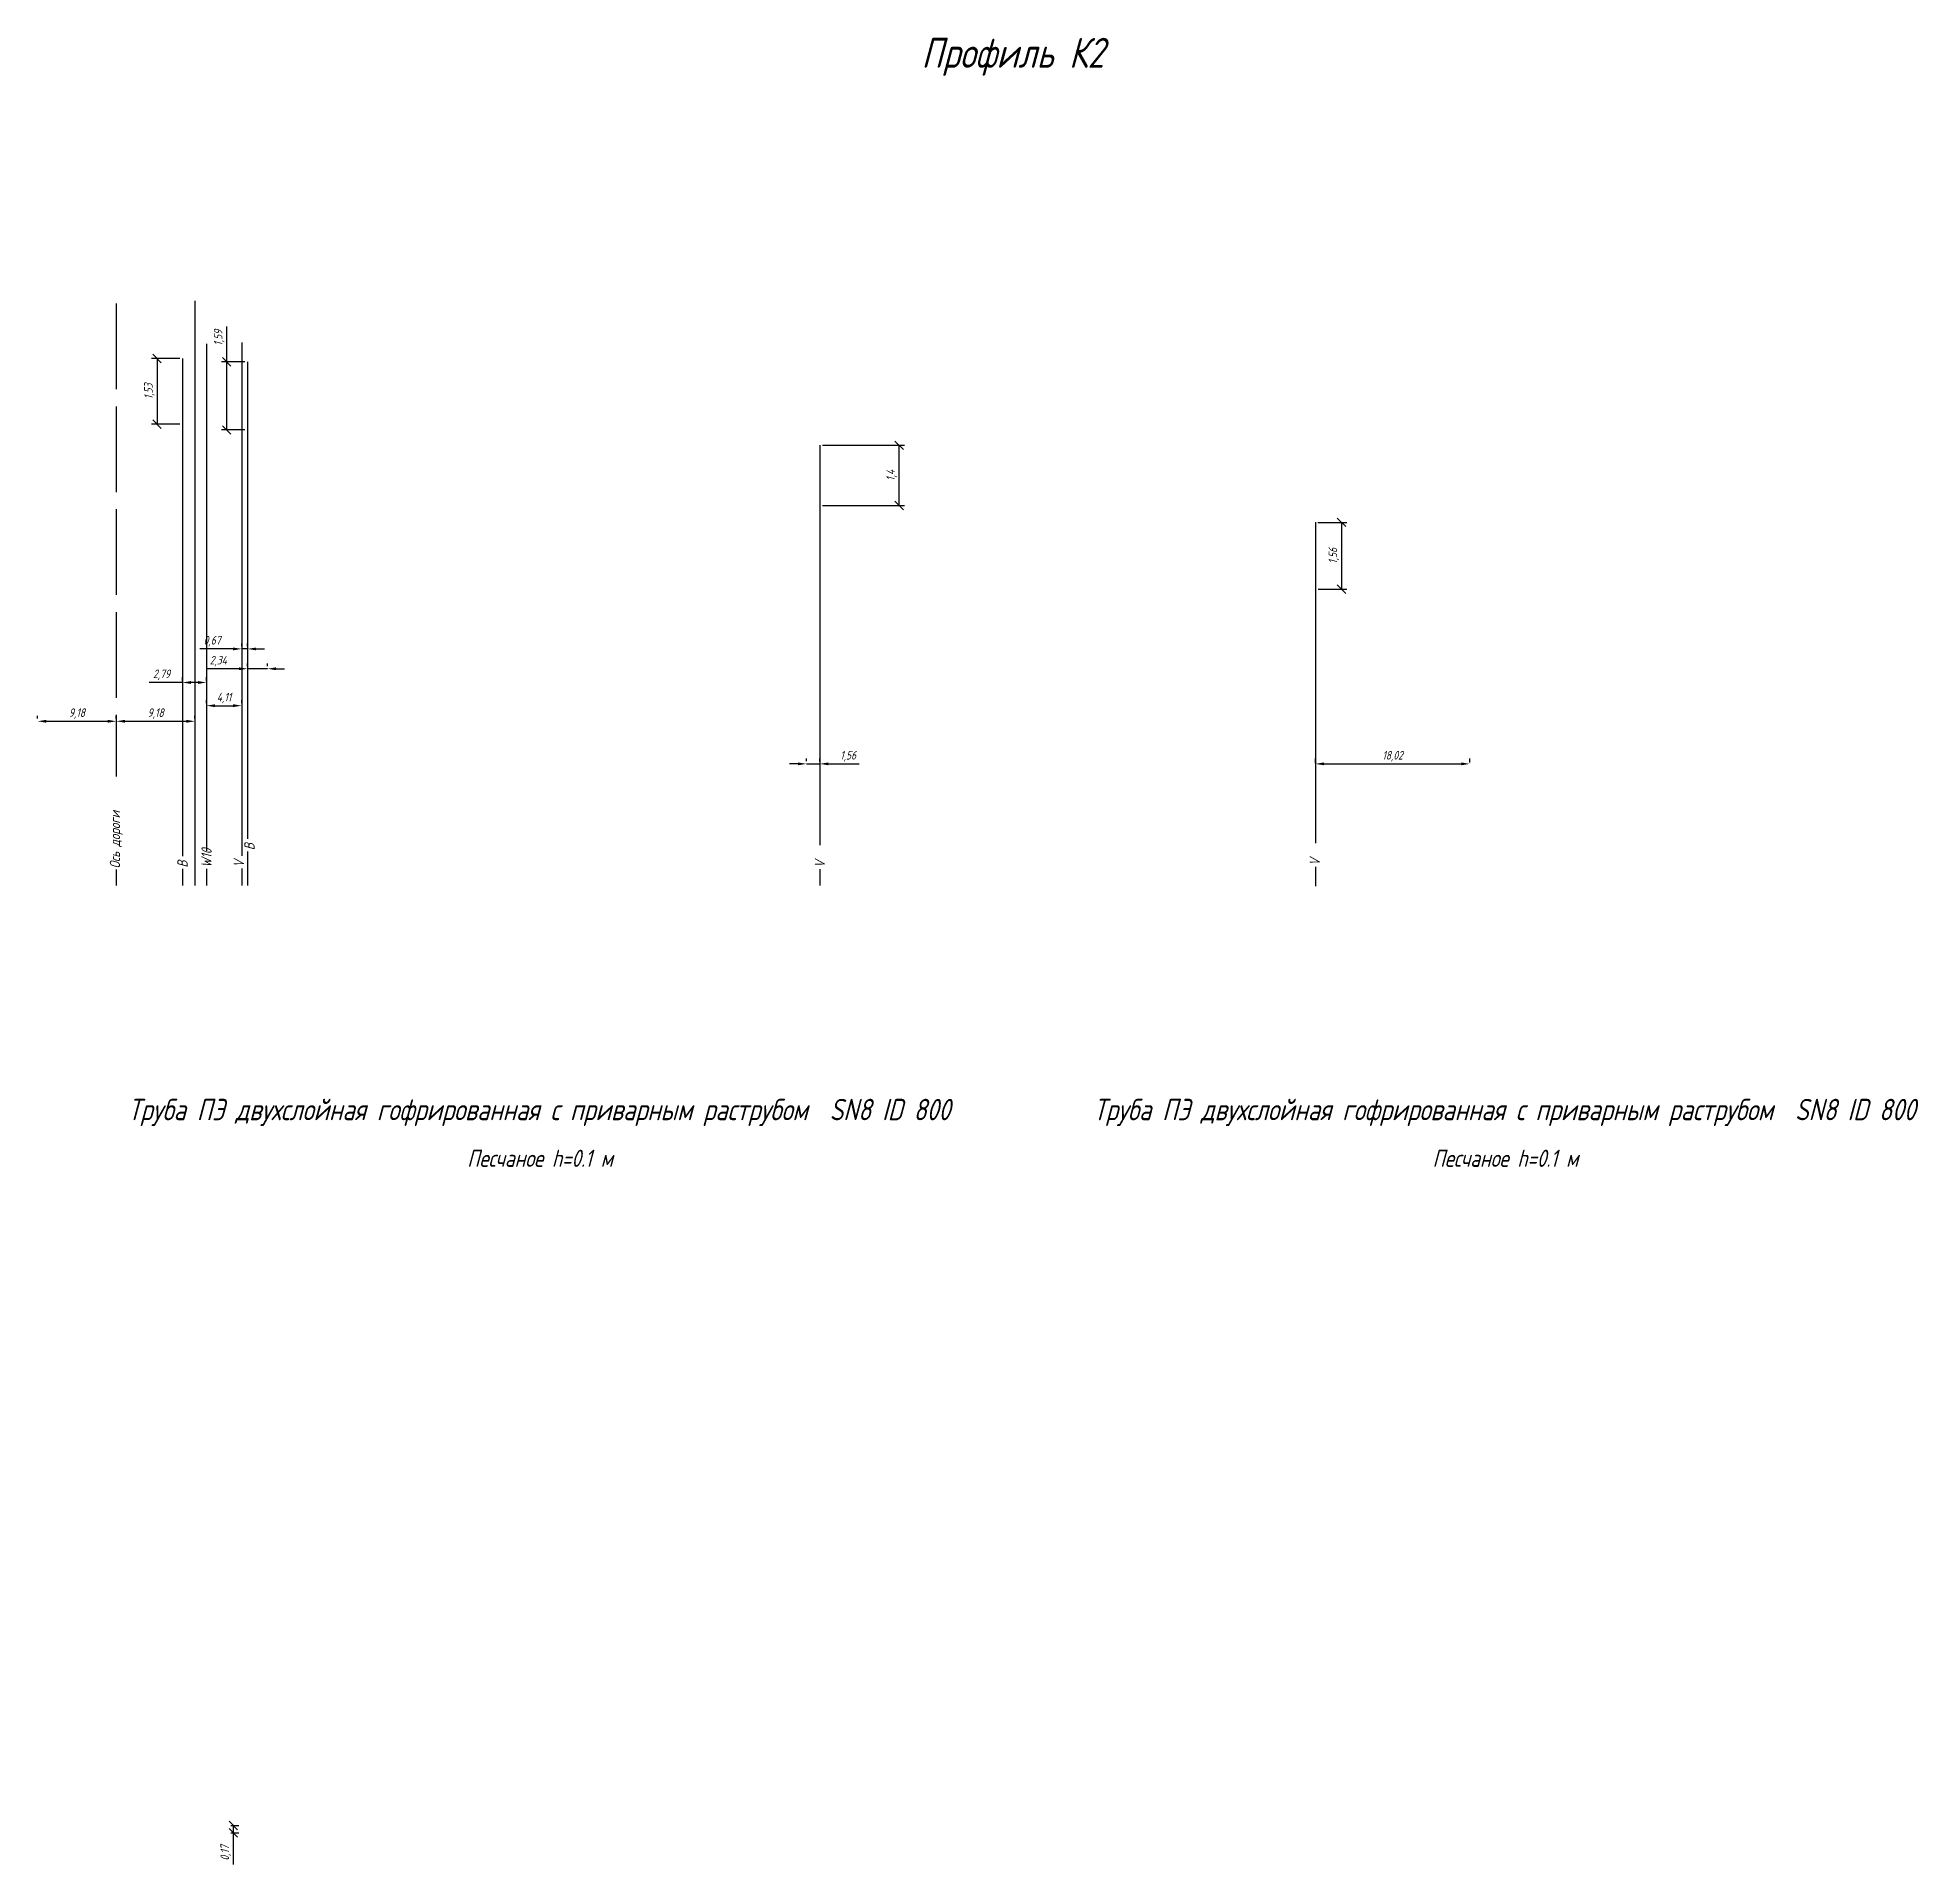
# Model space of a CAD drawing. Header units: metres. Extents: x 1687 to 3282, y 1191 to 1671.
# Drawn here: x 2600 to 2819.4, y 1457.5 to 1670.7 of the extents above; entities that cross this region are included whole.
import ezdxf

# ---------------------------------------------------------------- set-up
doc = ezdxf.new("R2010")
doc.units = ezdxf.units.M
doc.linetypes.add('COMMUN', pattern=[6, 5, -1])
doc.layers.add('Текст_свой', color=7, linetype='Continuous')
doc.styles.get("Standard").update_dxf_attribs({"font": 'GOST_0.TTF', "oblique": 15})
doc.dimstyles.new('ISO-25', dxfattribs={"dimtxt": 2.5, "dimasz": 2.5, "dimexe": 1.25, "dimexo": 0.625, "dimtad": 1, "dimtxsty": 'Standard', "dimcen": 2.5, "dimadec": 0, "dimazin": 0, "dimtfac": 1, "dimtmove": 0, "dimatfit": 3, "dimfxl": 1, "dimarcsym": 0})

msp = doc.modelspace()

# ---------------------------------------------------------------- texts
at = {"layer": 'Текст_свой', "attachment_point": 5}
for s, insert, char_height in [('Профиль К2', (2713.748, 1668.41), 3.5), ('Труба ПЭ двухслойная гофрированная с приварным раструбом  SN8 ID 800 ', (2658.493, 1545.222), 2.5), ('Труба ПЭ двухслойная гофрированная с приварным раструбом  SN8 ID 800 ', (2771.144, 1545.222), 2.5), ('Песчаное h=0.1 м', (2658.592, 1539.872), 2), ('Песчаное h=0.1 м', (2771.243, 1539.872), 2)]:
    msp.add_mtext_dynamic_manual_height_columns(s, width=250.73345, gutter_width=12.5, heights=[0], dxfattribs=dict(at, insert=insert, char_height=char_height))

# ---------------------------------------------------------------- blocks, each defined once
blk = doc.blocks.new('_Oblique')
at = {"color": 0, "linetype": 'ByBlock', "lineweight": -2}
blk.add_line((-0.5, -0.5), (0.5, 0.5), dxfattribs=at)
blk = doc.blocks.new('*D105')
at = {"color": 0, "lineweight": -2, "transparency": 16777216}
for p, q in [((2749.37, 1614.09), (2752.74, 1614.09)), ((2752.12, 1614.09), (2752.12, 1606.28)), ((2749.38, 1606.28), (2752.74, 1606.28))]:
    blk.add_line(p, q, dxfattribs=at)
at = {"layer": 'Defpoints', "color": 0, "transparency": 16777216}
for p in [(2749.06, 1614.09), (2749.07, 1606.28), (2752.12, 1606.28)]:
    blk.add_point(p, dxfattribs=at)
at = {"color": 0, "lineweight": -2, "transparency": 16777216}
for p, rotation in [((2752.12, 1614.09), 90), ((2752.12, 1606.28), 270)]:
    blk.add_blockref('_Oblique', p, dxfattribs=dict(at, rotation=rotation))
at = {"color": 0, "lineweight": 5, "transparency": 16777216, "insert": (2751.23, 1610.18), "char_height": 1, "attachment_point": 5, "rotation": 90}
blk.add_mtext('1,56', dxfattribs=at)
blk = doc.blocks.new('*D106')
at = {"color": 0, "lineweight": -2, "transparency": 16777216}
for p, q in [((2691.56, 1623.08), (2701.13, 1623.08)), ((2700.51, 1616.06), (2700.51, 1623.08)), ((2691.56, 1616.06), (2701.13, 1616.06))]:
    blk.add_line(p, q, dxfattribs=at)
at = {"layer": 'Defpoints', "color": 0, "transparency": 16777216}
for p in [(2691.24, 1623.08), (2700.51, 1623.08), (2691.24, 1616.06)]:
    blk.add_point(p, dxfattribs=at)
at = {"color": 0, "lineweight": -2, "transparency": 16777216}
for p, rotation in [((2700.51, 1623.08), 90), ((2700.51, 1616.06), 270)]:
    blk.add_blockref('_Oblique', p, dxfattribs=dict(at, rotation=rotation))
at = {"color": 0, "lineweight": 5, "transparency": 16777216, "insert": (2699.62, 1619.57), "char_height": 1, "attachment_point": 5, "rotation": 90}
blk.add_mtext('1,4', dxfattribs=at)
blk = doc.blocks.new('*D107')
at = {"color": 0, "lineweight": -2, "transparency": 16777216}
for p, q in [((2622.03, 1632.83), (2622.03, 1636.93)), ((2624.16, 1632.83), (2621.41, 1632.83)), ((2622.03, 1624.87), (2622.03, 1632.83)), ((2624.14, 1624.87), (2621.41, 1624.87))]:
    blk.add_line(p, q, dxfattribs=at)
at = {"layer": 'Defpoints', "color": 0, "transparency": 16777216}
for p in [(2624.47, 1632.83), (2622.03, 1624.87), (2624.46, 1624.87)]:
    blk.add_point(p, dxfattribs=at)
at = {"color": 0, "lineweight": -2, "transparency": 16777216}
for p, rotation in [((2622.03, 1632.83), 90), ((2622.03, 1624.87), 270)]:
    blk.add_blockref('_Oblique', p, dxfattribs=dict(at, rotation=rotation))
at = {"color": 0, "lineweight": 5, "transparency": 16777216, "insert": (2621.15, 1635.63), "char_height": 1, "attachment_point": 5, "rotation": 90}
blk.add_mtext('1,59', dxfattribs=at)
blk = doc.blocks.new('*D108')
at = {"color": 0, "lineweight": -2, "transparency": 16777216}
for p, q in [((2616.55, 1633.21), (2613.27, 1633.21)), ((2613.9, 1633.21), (2613.9, 1625.55)), ((2616.56, 1625.55), (2613.27, 1625.55))]:
    blk.add_line(p, q, dxfattribs=at)
at = {"layer": 'Defpoints', "color": 0, "transparency": 16777216}
for p in [(2616.87, 1633.21), (2613.9, 1625.55), (2616.87, 1625.55)]:
    blk.add_point(p, dxfattribs=at)
at = {"color": 0, "lineweight": -2, "transparency": 16777216}
for p, rotation in [((2613.9, 1633.21), 90), ((2613.9, 1625.55), 270)]:
    blk.add_blockref('_Oblique', p, dxfattribs=dict(at, rotation=rotation))
at = {"color": 0, "lineweight": 5, "transparency": 16777216, "insert": (2613.01, 1629.38), "char_height": 1, "attachment_point": 5, "rotation": 90}
blk.add_mtext('1,53', dxfattribs=at)
blk = doc.blocks.new('*D128')
at = {"color": 0, "lineweight": -2, "transparency": 16777216}
for p, q in [((2599.97, 1591.19), (2599.97, 1591.5)), ((2609.15, 1591.19), (2609.15, 1591.5)), ((2600.97, 1590.87), (2608.15, 1590.87))]:
    blk.add_line(p, q, dxfattribs=at)
at = {"color": 0, "transparency": 16777216}
for points in [[(2600.97, 1591.04), (2600.97, 1590.71), (2599.97, 1590.87)], [(2608.15, 1591.04), (2608.15, 1590.71), (2609.15, 1590.87)]]:
    blk.add_solid(points, dxfattribs=at)
at = {"layer": 'Defpoints', "color": 0, "transparency": 16777216}
for p in [(2599.97, 1590.87), (2609.15, 1590.87), (2609.15, 1590.87)]:
    blk.add_point(p, dxfattribs=at)
at = {"color": 0, "lineweight": 5, "transparency": 16777216, "insert": (2604.56, 1591.76), "char_height": 1, "attachment_point": 5}
blk.add_mtext('9,18', dxfattribs=at)
blk = doc.blocks.new('*D129')
at = {"color": 0, "lineweight": -2, "transparency": 16777216}
for p, q in [((2618.33, 1591.19), (2618.33, 1591.5)), ((2609.15, 1590.56), (2609.15, 1590.25)), ((2610.15, 1590.87), (2617.33, 1590.87))]:
    blk.add_line(p, q, dxfattribs=at)
at = {"color": 0, "transparency": 16777216}
for points in [[(2610.15, 1591.04), (2610.15, 1590.71), (2609.15, 1590.87)], [(2617.33, 1591.04), (2617.33, 1590.71), (2618.33, 1590.87)]]:
    blk.add_solid(points, dxfattribs=at)
at = {"layer": 'Defpoints', "color": 0, "transparency": 16777216}
for p in [(2609.15, 1590.87), (2618.33, 1590.87), (2618.33, 1590.87)]:
    blk.add_point(p, dxfattribs=at)
at = {"color": 0, "lineweight": 5, "transparency": 16777216, "insert": (2613.74, 1591.76), "char_height": 1, "attachment_point": 5}
blk.add_mtext('9,18', dxfattribs=at)
blk = doc.blocks.new('*D150')
at = {"color": 0, "lineweight": -2, "transparency": 16777216}
for p, q in [((2749.07, 1585.99), (2749.07, 1586.53)), ((2750.07, 1585.9), (2766.09, 1585.9)), ((2767.09, 1586.07), (2767.09, 1586.53))]:
    blk.add_line(p, q, dxfattribs=at)
at = {"color": 0, "transparency": 16777216}
for points in [[(2750.07, 1586.07), (2750.07, 1585.74), (2749.07, 1585.9)], [(2766.09, 1586.07), (2766.09, 1585.74), (2767.09, 1585.9)]]:
    blk.add_solid(points, dxfattribs=at)
at = {"layer": 'Defpoints', "color": 0, "transparency": 16777216}
for p in [(2749.07, 1585.68), (2767.09, 1585.9), (2767.09, 1585.76)]:
    blk.add_point(p, dxfattribs=at)
at = {"color": 0, "lineweight": 5, "transparency": 16777216, "insert": (2758.08, 1586.79), "char_height": 1, "attachment_point": 5}
blk.add_mtext('18,02', dxfattribs=at)
blk = doc.blocks.new('*D151')
at = {"color": 0, "lineweight": -2, "transparency": 16777216}
for p, q in [((2688.69, 1585.9), (2687.69, 1585.9)), ((2689.69, 1586.22), (2689.69, 1586.53)), ((2689.69, 1585.9), (2691.24, 1585.9)), ((2691.24, 1586.19), (2691.24, 1586.53)), ((2692.24, 1585.9), (2695.85, 1585.9))]:
    blk.add_line(p, q, dxfattribs=at)
at = {"color": 0, "transparency": 16777216}
for points in [[(2688.69, 1586.07), (2688.69, 1585.74), (2689.69, 1585.9)], [(2692.24, 1586.07), (2692.24, 1585.74), (2691.24, 1585.9)]]:
    blk.add_solid(points, dxfattribs=at)
at = {"layer": 'Defpoints', "color": 0, "transparency": 16777216}
for p in [(2689.69, 1585.9), (2691.24, 1585.9), (2691.24, 1585.87)]:
    blk.add_point(p, dxfattribs=at)
at = {"color": 0, "lineweight": 5, "transparency": 16777216, "insert": (2694.55, 1586.79), "char_height": 1, "attachment_point": 5}
blk.add_mtext('1,56', dxfattribs=at)
blk = doc.blocks.new('*D152')
at = {"color": 0, "lineweight": -2, "transparency": 16777216}
for p, q in [((2623.46, 1597), (2619.63, 1597)), ((2624.46, 1597.32), (2624.46, 1597.63)), ((2626.79, 1597), (2624.46, 1597)), ((2626.79, 1597.32), (2626.79, 1597.63)), ((2627.79, 1597), (2628.79, 1597))]:
    blk.add_line(p, q, dxfattribs=at)
at = {"color": 0, "transparency": 16777216}
for points in [[(2623.46, 1597.17), (2623.46, 1596.84), (2624.46, 1597)], [(2627.79, 1597.17), (2627.79, 1596.84), (2626.79, 1597)]]:
    blk.add_solid(points, dxfattribs=at)
at = {"layer": 'Defpoints', "color": 0, "transparency": 16777216}
for p in [(2624.46, 1597), (2624.46, 1597), (2626.79, 1597)]:
    blk.add_point(p, dxfattribs=at)
at = {"color": 0, "lineweight": 5, "transparency": 16777216, "insert": (2621.05, 1597.89), "char_height": 1, "attachment_point": 5}
blk.add_mtext('2,34', dxfattribs=at)
blk = doc.blocks.new('*D153')
at = {"color": 0, "lineweight": -2, "transparency": 16777216}
for p, q in [((2623.78, 1599.63), (2623.78, 1599.94)), ((2624.46, 1599.63), (2624.46, 1599.94)), ((2622.78, 1599.32), (2618.89, 1599.32)), ((2624.46, 1599.32), (2623.78, 1599.32)), ((2625.46, 1599.32), (2626.46, 1599.32))]:
    blk.add_line(p, q, dxfattribs=at)
at = {"color": 0, "transparency": 16777216}
for points in [[(2622.78, 1599.48), (2622.78, 1599.15), (2623.78, 1599.32)], [(2625.46, 1599.48), (2625.46, 1599.15), (2624.46, 1599.32)]]:
    blk.add_solid(points, dxfattribs=at)
at = {"layer": 'Defpoints', "color": 0, "transparency": 16777216}
for p in [(2623.78, 1599.32), (2623.78, 1599.32), (2624.46, 1599.32)]:
    blk.add_point(p, dxfattribs=at)
at = {"color": 0, "lineweight": 5, "transparency": 16777216, "insert": (2620.33, 1600.21), "char_height": 1, "attachment_point": 5}
blk.add_mtext('0,67', dxfattribs=at)
blk = doc.blocks.new('*D154')
at = {"color": 0, "lineweight": -2, "transparency": 16777216}
for p, q in [((2616.87, 1595.57), (2616.87, 1596.03)), ((2619.67, 1595.57), (2619.67, 1596.03)), ((2616.87, 1595.4), (2612.98, 1595.4)), ((2618.67, 1595.4), (2617.87, 1595.4))]:
    blk.add_line(p, q, dxfattribs=at)
at = {"color": 0, "transparency": 16777216}
for points in [[(2617.87, 1595.57), (2617.87, 1595.23), (2616.87, 1595.4)], [(2618.67, 1595.57), (2618.67, 1595.23), (2619.67, 1595.4)]]:
    blk.add_solid(points, dxfattribs=at)
at = {"layer": 'Defpoints', "color": 0, "transparency": 16777216}
for p in [(2616.87, 1595.4), (2616.87, 1595.26), (2619.67, 1595.26)]:
    blk.add_point(p, dxfattribs=at)
at = {"color": 0, "lineweight": 5, "transparency": 16777216, "insert": (2614.43, 1596.29), "char_height": 1, "attachment_point": 5}
blk.add_mtext('2,79', dxfattribs=at)
blk = doc.blocks.new('*D184')
at = {"color": 0, "lineweight": -2, "transparency": 16777216}
for p, q in [((2619.67, 1593), (2619.67, 1593.32)), ((2620.67, 1592.69), (2622.78, 1592.69)), ((2623.78, 1593), (2623.78, 1593.32))]:
    blk.add_line(p, q, dxfattribs=at)
at = {"color": 0, "transparency": 16777216}
for points in [[(2620.67, 1592.86), (2620.67, 1592.53), (2619.67, 1592.69)], [(2622.78, 1592.86), (2622.78, 1592.53), (2623.78, 1592.69)]]:
    blk.add_solid(points, dxfattribs=at)
at = {"layer": 'Defpoints', "color": 0, "transparency": 16777216}
for p in [(2619.67, 1592.69), (2623.78, 1592.69), (2623.78, 1592.69)]:
    blk.add_point(p, dxfattribs=at)
at = {"color": 0, "lineweight": 5, "transparency": 16777216, "insert": (2621.72, 1593.58), "char_height": 1, "attachment_point": 5}
blk.add_mtext('4,11', dxfattribs=at)
blk = doc.blocks.new('*D210')
at = {"color": 0, "lineweight": -2, "transparency": 16777216}
for p, q in [((2622.51, 1462), (2623.43, 1462)), ((2622.8, 1462), (2622.8, 1461.15)), ((2622.51, 1461.15), (2623.43, 1461.15)), ((2622.8, 1461.15), (2622.8, 1457.47))]:
    blk.add_line(p, q, dxfattribs=at)
at = {"layer": 'Defpoints', "color": 0, "transparency": 16777216}
for p in [(2622.2, 1462), (2622.2, 1461.15), (2622.8, 1461.15)]:
    blk.add_point(p, dxfattribs=at)
at = {"color": 0, "lineweight": -2, "transparency": 16777216}
for p, rotation in [((2622.8, 1462), 90), ((2622.8, 1461.15), 270)]:
    blk.add_blockref('_Oblique', p, dxfattribs=dict(at, rotation=rotation))
at = {"color": 0, "lineweight": 5, "transparency": 16777216, "insert": (2621.92, 1458.81), "char_height": 1, "attachment_point": 5, "rotation": 90}
blk.add_mtext('0,17', dxfattribs=at)

# ---------------------------------------------------------------- dimensions: what is measured, and where the dimension line sits
at = {"lineweight": 5}
dim = msp.add_linear_dim(base=(2622.035, 1624.867), p1=(2624.472, 1632.829), p2=(2624.456, 1624.867), angle=90, dimstyle='ISO-25', override={"dimscale": 0.5, "dimtxt": 2, "dimasz": 2, "dimlfac": 0.2, "dimblk1": 'Oblique', "dimblk2": 'Oblique', "dimsah": 1}, dxfattribs=at)
dim.commit()
dim.dimension.update_dxf_attribs({"geometry": '*D107', "text_midpoint": (2622.035, 1635.629), "dimtype": 160})
for base, p1, p2, picture, middle in [((2613.896, 1625.553), (2616.866, 1633.213), (2616.874, 1625.553), '*D108', (2613.009, 1629.383)), ((2700.505, 1623.084), (2691.245, 1616.062), (2691.245, 1623.084), '*D106', (2699.618, 1619.573)), ((2752.118, 1606.281), (2749.061, 1614.089), (2749.07, 1606.281), '*D105', (2751.23, 1610.185)), ((2622.805, 1461.151), (2622.197, 1461.999), (2622.199, 1461.151), '*D210', (2621.917, 1458.811))]:
    dim = msp.add_linear_dim(base=base, p1=p1, p2=p2, angle=90, dimstyle='ISO-25', override={"dimscale": 0.5, "dimtxt": 2, "dimasz": 2, "dimlfac": 0.2, "dimblk1": 'Oblique', "dimblk2": 'Oblique', "dimsah": 1}, dxfattribs=at)
    dim.commit()
    dim.dimension.update_dxf_attribs({"geometry": picture, "text_midpoint": middle})
for base, p1, p2, picture, middle in [((2623.782, 1599.318), (2624.456, 1599.318), (2623.782, 1599.318), '*D153', (2620.334, 1600.205)), ((2624.456, 1597.003), (2626.792, 1597.003), (2624.456, 1597.003), '*D152', (2621.045, 1597.89)), ((2616.874, 1595.4), (2619.668, 1595.257), (2616.874, 1595.257), '*D154', (2614.428, 1596.288)), ((2623.782, 1592.692), (2619.668, 1592.692), (2623.782, 1592.692), '*D184', (2621.725, 1593.579)), ((2609.147, 1590.875), (2599.967, 1590.875), (2609.147, 1590.875), '*D128', (2604.557, 1591.762)), ((2618.327, 1590.875), (2609.147, 1590.875), (2618.327, 1590.875), '*D129', (2613.737, 1591.762)), ((2691.245, 1585.903), (2689.687, 1585.903), (2691.245, 1585.874), '*D151', (2694.548, 1586.79)), ((2767.092, 1585.903), (2749.07, 1585.677), (2767.092, 1585.757), '*D150', (2758.081, 1586.79))]:
    dim = msp.add_linear_dim(base=base, p1=p1, p2=p2, dimstyle='ISO-25', override={"dimscale": 0.5, "dimtxt": 2, "dimasz": 2}, dxfattribs=at)
    dim.commit()
    dim.dimension.update_dxf_attribs({"geometry": picture, "text_midpoint": middle})

# ---------------------------------------------------------------- linework, layer by layer
at = {"linetype": 'COMMUN', "ltscale": 2}
msp.add_line((2609.147, 1639.618), (2609.147, 1571.721), dxfattribs=at)
for p, q in [((2623.782, 1635.071), (2623.782, 1571.721)), ((2616.874, 1633.213), (2616.874, 1571.721)), ((2619.668, 1634.919), (2619.668, 1571.721)), ((2624.456, 1632.813), (2624.456, 1571.721)), ((2691.245, 1623.084), (2691.245, 1571.692)), ((2749.07, 1614.101), (2749.07, 1571.641))]:
    msp.add_line(p, q)

msp.set_redraw_order([(e.dxf.handle, doc.entitydb.next_handle()) for e in msp.query("TEXT MTEXT ATTDEF DIMENSION ARC_DIMENSION")])  # texts and dimensions are drawn at this point

# ---------------------------------------------------------------- next in the draw order: texts
at = {"char_height": 1.2, "attachment_point": 4, "rotation": 90, "bg_fill": 3, "box_fill_scale": 1.1, "bg_fill_color": 256, "bg_fill_transparency": 0}
for s, width, insert in [('Ось дороги', 10.59244, (2609.153, 1573.699)), ('W10', 1.8, (2619.677, 1573.796)), ('V', 2.5, (2691.254, 1573.767)), ('V', 2.5, (2749, 1574.013)), ('В', 1.2, (2616.883, 1573.796)), ('V', 1.2, (2623.446, 1573.816))]:
    msp.add_mtext_dynamic_manual_height_columns(s, width=width, gutter_width=12.5, heights=[0], dxfattribs=dict(at, insert=insert))

# ---------------------------------------------------------------- next in the draw order: linework, layer by layer
msp.add_line((2618.327, 1639.94), (2618.327, 1571.721))

# ---------------------------------------------------------------- next in the draw order: texts
at = {"insert": (2624.686, 1575.827), "char_height": 1.2, "attachment_point": 4, "rotation": 90, "bg_fill": 3, "box_fill_scale": 1.1, "bg_fill_color": 256, "bg_fill_transparency": 0}
msp.add_mtext_dynamic_manual_height_columns('В', width=1.2, gutter_width=12.5, heights=[0], dxfattribs=at)

doc.saveas('drawing.dxf')
